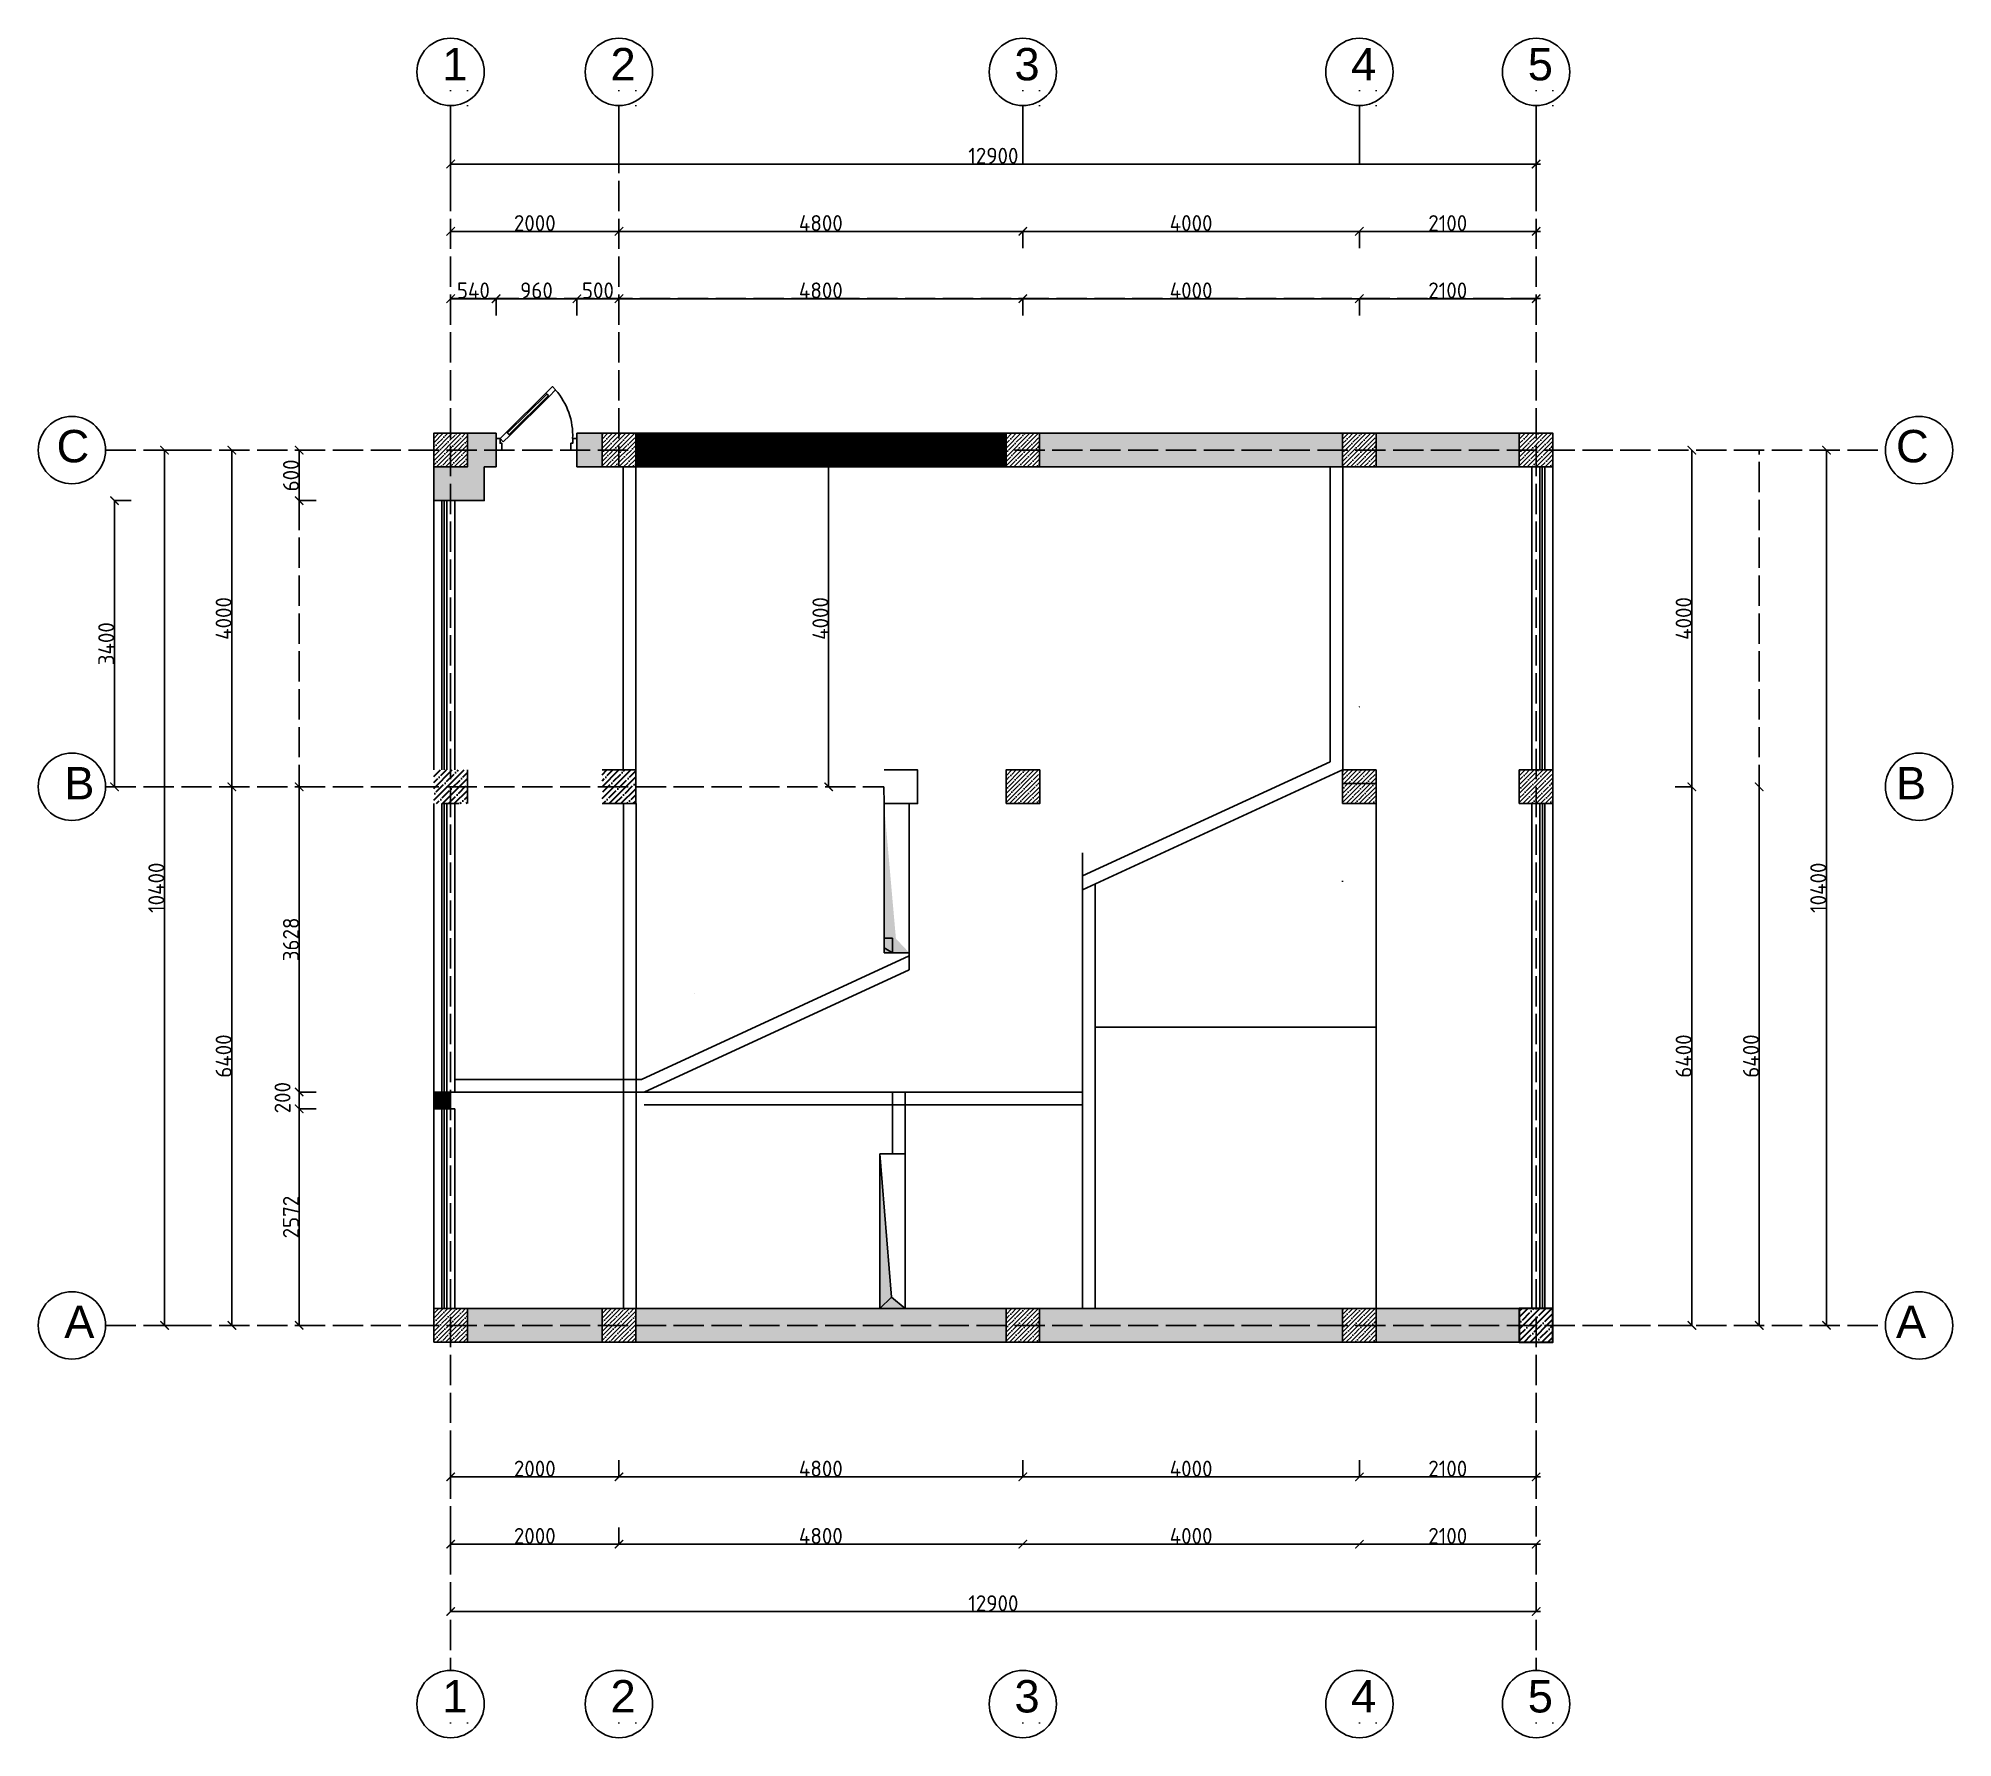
# Model space of a CAD drawing. Header units: millimetres. Extents: x -178199094 to 13669908, y -30538122 to 6091408.
# Drawn here: x 142761 to 165511, y 22837 to 43031 of the extents above; entities that cross this region are included whole.
import ezdxf

# ---------------------------------------------------------------- set-up
doc = ezdxf.new("R2010")
doc.units = ezdxf.units.MM
doc.linetypes.add('ACAD_ISO02W100', pattern=[15, 12, -3])
doc.layers.add('Plan 1', color=7, linetype='Continuous')
doc.layers.add('Plan 2', color=7, linetype='Continuous')
doc.styles.add('gost', font='GOST Common.ttf')
doc.styles.get("Standard").update_dxf_attribs({"font": 'arial.ttf'})
doc.dimstyles.new('GOST', dxfattribs={"dimtxt": 190, "dimasz": 100, "dimexe": 0.18, "dimexo": 0.06, "dimgap": 3, "dimtad": 1, "dimdec": 0, "dimzin": 0, "dimdsep": 46, "dimtxsty": 'gost', "dimblk": 'ARCHTICK', "dimcen": 0.09, "dimclrt": 256, "dimadec": 0, "dimazin": 0, "dimtfac": 1, "dimtdec": 0, "dimtofl": 0, "dimtmove": 0, "dimatfit": 3, "dimldrblk": 'ARCHTICK', "dimfxl": 200, "dimfxlon": 1, "dimtolj": 1, "dimtzin": 0, "dimarcsym": 0})
pattern_1 = [(45, (94986.67, 14736.28), (-70.71068, 70.71068), []), (45, (95057.38, 14736.28), (-70.71068, 70.71068), [125, -25, 0, -25])]

msp = doc.modelspace()

# ---------------------------------------------------------------- texts
at = {"layer": 'Plan 1', "char_height": 384.87481, "attachment_point": 1}
for s, insert in [('1', (147561.09928, 42915.82072)), ('2', (149561.09928, 42916.00072)), ('3', (154360.88891, 42916.00072)), ('4', (158360.88891, 42916.00072)), ('5', (160460.88891, 42916.00072)), ('1', (147561.09928, 23522.07762)), ('2', (149561.09928, 23522.25762)), ('3', (154360.88891, 23522.25762)), ('4', (158360.88891, 23522.25762)), ('5', (160460.88891, 23522.25762))]:
    msp.add_mtext_dynamic_manual_height_columns(s, width=384.8748082, gutter_width=0.54982, heights=[0], dxfattribs=dict(at, insert=insert))
at = {"layer": 'Plan 1', "char_height": 384.8748082, "attachment_point": 7, "style": 'gost'}
for s, insert in [('{\\fArial|b0|i0|c0|p34;C}', (142977.89923, 37986.87742)), ('{\\fArial|b0|i0|c0|p34;C}', (164836.63199, 37986.87742)), ('{\\fArial|b0|i0|c0|p34;B}', (143069.16646, 33986.87742)), ('{\\fArial|b0|i0|c0|p34;B}', (164836.63199, 33986.87742)), ('{\\fArial|b0|i0|c238|p34;A}', (143069.16646, 27586.87742)), ('{\\fArial|b0|i0|c238|p34;A}', (164836.63199, 27586.87742))]:
    msp.add_mtext_dynamic_manual_height_columns(s, width=384.8748082, gutter_width=0.54982, heights=[0], dxfattribs=dict(at, insert=insert))

# ---------------------------------------------------------------- blocks, each defined once
blk = doc.blocks.new('A$C3C032968')
for p, q in [((0, 0), (0, 100)), ((0, 100), (0, 0)), ((700, 0), (700, 100)), ((700, 0), (700, 100))]:
    blk.add_line(p, q)
for points in [[(517, 522), (461, 466), (433, 494), (489, 551)], [(120, 128), (461, 466), (433, 494), (92, 156)], [(113, 135), (454, 473), (440, 487), (99, 149)], [(35, 100), (0, 100), (0, 0), (50, 0), (50, 50), (50, 60), (35, 60)], [(63, 72), (120, 128), (92, 156), (35, 100)], [(665, 100), (665, 60), (650, 60), (650, 50), (650, 0), (700, 0), (700, 100)]]:
    blk.add_lwpolyline(points, close=True)
blk.add_arc((72, 129), 593, 357.2313, 41.4937)
blk = doc.blocks.new('_ArchTick')
at = {"color": 0, "linetype": 'ByBlock', "const_width": 0.15}
blk.add_lwpolyline([(-0.5, -0.5), (0.5, 0.5)], dxfattribs=at)
blk = doc.blocks.new('*D73')
at = {"color": 0, "lineweight": -2, "transparency": 16777216}
for p, q in [((147661, 39737), (147661, 39937)), ((147661, 39937), (148201, 39937)), ((148201, 39737), (148201, 39937))]:
    blk.add_line(p, q, dxfattribs=at)
at = {"layer": 'Defpoints', "color": 0, "transparency": 16777216}
for p in [(148201, 39937), (147661, 38137), (148201, 38206)]:
    blk.add_point(p, dxfattribs=at)
at = {"color": 0, "lineweight": -2, "transparency": 16777216, "xscale": 100, "yscale": 100, "zscale": 100, "rotation": 180}
blk.add_blockref('_ArchTick', (147661, 39937), dxfattribs=at)
at = {"color": 0, "lineweight": -2, "transparency": 16777216, "xscale": 100, "yscale": 100, "zscale": 100}
blk.add_blockref('_ArchTick', (148201, 39937), dxfattribs=at)
at = {"transparency": 16777216, "insert": (147931, 40035), "char_height": 190, "attachment_point": 5, "style": 'gost'}
blk.add_mtext('\\A1;540', dxfattribs=at)
blk = doc.blocks.new('*D74')
at = {"color": 0, "lineweight": -2, "transparency": 16777216}
for p, q in [((148201, 39737), (148201, 39937)), ((148201, 39937), (149161, 39937)), ((149161, 39737), (149161, 39937))]:
    blk.add_line(p, q, dxfattribs=at)
at = {"layer": 'Defpoints', "color": 0, "transparency": 16777216}
for p in [(149161, 39937), (149161, 38337), (148201, 38206)]:
    blk.add_point(p, dxfattribs=at)
at = {"color": 0, "lineweight": -2, "transparency": 16777216, "xscale": 100, "yscale": 100, "zscale": 100, "rotation": 180}
blk.add_blockref('_ArchTick', (148201, 39937), dxfattribs=at)
at = {"color": 0, "lineweight": -2, "transparency": 16777216, "xscale": 100, "yscale": 100, "zscale": 100}
blk.add_blockref('_ArchTick', (149161, 39937), dxfattribs=at)
at = {"transparency": 16777216, "insert": (148681, 40035), "char_height": 190, "attachment_point": 5, "style": 'gost'}
blk.add_mtext('\\A1;960', dxfattribs=at)
blk = doc.blocks.new('*D75')
at = {"color": 0, "lineweight": -2, "transparency": 16777216}
for p, q in [((149161, 39737), (149161, 39937)), ((149161, 39937), (149661, 39937)), ((149661, 39737), (149661, 39937))]:
    blk.add_line(p, q, dxfattribs=at)
at = {"layer": 'Defpoints', "color": 0, "transparency": 16777216}
for p in [(149661, 39937), (149161, 38337), (149661, 38137)]:
    blk.add_point(p, dxfattribs=at)
at = {"color": 0, "lineweight": -2, "transparency": 16777216, "xscale": 100, "yscale": 100, "zscale": 100, "rotation": 180}
blk.add_blockref('_ArchTick', (149161, 39937), dxfattribs=at)
at = {"color": 0, "lineweight": -2, "transparency": 16777216, "xscale": 100, "yscale": 100, "zscale": 100}
blk.add_blockref('_ArchTick', (149661, 39937), dxfattribs=at)
at = {"transparency": 16777216, "insert": (149411, 40035), "char_height": 190, "attachment_point": 5, "style": 'gost'}
blk.add_mtext('\\A1;500', dxfattribs=at)
blk = doc.blocks.new('*D76')
at = {"color": 0, "lineweight": -2, "transparency": 16777216}
for p, q in [((149661, 39737), (149661, 39937)), ((149661, 39937), (154460, 39937)), ((154460, 39737), (154460, 39937))]:
    blk.add_line(p, q, dxfattribs=at)
at = {"layer": 'Defpoints', "color": 0, "transparency": 16777216}
for p in [(154460, 39937), (149661, 38137), (154460, 38137)]:
    blk.add_point(p, dxfattribs=at)
at = {"color": 0, "lineweight": -2, "transparency": 16777216, "xscale": 100, "yscale": 100, "zscale": 100, "rotation": 180}
blk.add_blockref('_ArchTick', (149661, 39937), dxfattribs=at)
at = {"color": 0, "lineweight": -2, "transparency": 16777216, "xscale": 100, "yscale": 100, "zscale": 100}
blk.add_blockref('_ArchTick', (154460, 39937), dxfattribs=at)
at = {"transparency": 16777216, "insert": (152060, 40035), "char_height": 190, "attachment_point": 5, "style": 'gost'}
blk.add_mtext('\\A1;4800', dxfattribs=at)
blk = doc.blocks.new('*D77')
at = {"color": 0, "lineweight": -2, "transparency": 16777216}
for p, q in [((154460, 39737), (154460, 39937)), ((154460, 39937), (158460, 39937)), ((158460, 39737), (158460, 39937))]:
    blk.add_line(p, q, dxfattribs=at)
at = {"layer": 'Defpoints', "color": 0, "transparency": 16777216}
for p in [(158460, 39937), (154460, 38137), (158460, 38137)]:
    blk.add_point(p, dxfattribs=at)
at = {"color": 0, "lineweight": -2, "transparency": 16777216, "xscale": 100, "yscale": 100, "zscale": 100, "rotation": 180}
blk.add_blockref('_ArchTick', (154460, 39937), dxfattribs=at)
at = {"color": 0, "lineweight": -2, "transparency": 16777216, "xscale": 100, "yscale": 100, "zscale": 100}
blk.add_blockref('_ArchTick', (158460, 39937), dxfattribs=at)
at = {"transparency": 16777216, "insert": (156460, 40035), "char_height": 190, "attachment_point": 5, "style": 'gost'}
blk.add_mtext('\\A1;4000', dxfattribs=at)
blk = doc.blocks.new('*D78')
at = {"color": 0, "lineweight": -2, "transparency": 16777216}
for p, q in [((158460, 39737), (158460, 39937)), ((158460, 39937), (160560, 39937)), ((160560, 39737), (160560, 39937))]:
    blk.add_line(p, q, dxfattribs=at)
at = {"layer": 'Defpoints', "color": 0, "transparency": 16777216}
for p in [(160560, 39937), (158460, 38137), (160560, 38137)]:
    blk.add_point(p, dxfattribs=at)
at = {"color": 0, "lineweight": -2, "transparency": 16777216, "xscale": 100, "yscale": 100, "zscale": 100, "rotation": 180}
blk.add_blockref('_ArchTick', (158460, 39937), dxfattribs=at)
at = {"color": 0, "lineweight": -2, "transparency": 16777216, "xscale": 100, "yscale": 100, "zscale": 100}
blk.add_blockref('_ArchTick', (160560, 39937), dxfattribs=at)
at = {"transparency": 16777216, "insert": (159510, 40035), "char_height": 190, "attachment_point": 5, "style": 'gost'}
blk.add_mtext('\\A1;2100', dxfattribs=at)
blk = doc.blocks.new('*D20')
at = {"color": 0, "lineweight": -2, "transparency": 16777216}
for p, q in [((147661, 40537), (147661, 40737)), ((147661, 40737), (149661, 40737)), ((149661, 40537), (149661, 40737))]:
    blk.add_line(p, q, dxfattribs=at)
at = {"layer": 'Defpoints', "color": 0, "transparency": 16777216}
for p in [(149661, 40737), (147661, 38137), (149661, 38137)]:
    blk.add_point(p, dxfattribs=at)
at = {"color": 0, "lineweight": -2, "transparency": 16777216, "xscale": 100, "yscale": 100, "zscale": 100, "rotation": 180}
blk.add_blockref('_ArchTick', (147661, 40737), dxfattribs=at)
at = {"color": 0, "lineweight": -2, "transparency": 16777216, "xscale": 100, "yscale": 100, "zscale": 100}
blk.add_blockref('_ArchTick', (149661, 40737), dxfattribs=at)
at = {"transparency": 16777216, "insert": (148661, 40835), "char_height": 190, "attachment_point": 5, "style": 'gost'}
blk.add_mtext('\\A1;2000', dxfattribs=at)
blk = doc.blocks.new('*D21')
at = {"color": 0, "lineweight": -2, "transparency": 16777216}
for p, q in [((149661, 40537), (149661, 40737)), ((149661, 40737), (154460, 40737)), ((154460, 40537), (154460, 40737))]:
    blk.add_line(p, q, dxfattribs=at)
at = {"layer": 'Defpoints', "color": 0, "transparency": 16777216}
for p in [(154460, 40737), (149661, 38137), (154460, 38137)]:
    blk.add_point(p, dxfattribs=at)
at = {"color": 0, "lineweight": -2, "transparency": 16777216, "xscale": 100, "yscale": 100, "zscale": 100, "rotation": 180}
blk.add_blockref('_ArchTick', (149661, 40737), dxfattribs=at)
at = {"color": 0, "lineweight": -2, "transparency": 16777216, "xscale": 100, "yscale": 100, "zscale": 100}
blk.add_blockref('_ArchTick', (154460, 40737), dxfattribs=at)
at = {"transparency": 16777216, "insert": (152060, 40835), "char_height": 190, "attachment_point": 5, "style": 'gost'}
blk.add_mtext('\\A1;4800', dxfattribs=at)
blk = doc.blocks.new('*D22')
at = {"color": 0, "lineweight": -2, "transparency": 16777216}
for p, q in [((154460, 40537), (154460, 40737)), ((154460, 40737), (158460, 40737)), ((158460, 40537), (158460, 40737))]:
    blk.add_line(p, q, dxfattribs=at)
at = {"layer": 'Defpoints', "color": 0, "transparency": 16777216}
for p in [(158460, 40737), (154460, 38137), (158460, 38137)]:
    blk.add_point(p, dxfattribs=at)
at = {"color": 0, "lineweight": -2, "transparency": 16777216, "xscale": 100, "yscale": 100, "zscale": 100, "rotation": 180}
blk.add_blockref('_ArchTick', (154460, 40737), dxfattribs=at)
at = {"color": 0, "lineweight": -2, "transparency": 16777216, "xscale": 100, "yscale": 100, "zscale": 100}
blk.add_blockref('_ArchTick', (158460, 40737), dxfattribs=at)
at = {"transparency": 16777216, "insert": (156460, 40835), "char_height": 190, "attachment_point": 5, "style": 'gost'}
blk.add_mtext('\\A1;4000', dxfattribs=at)
blk = doc.blocks.new('*D23')
at = {"color": 0, "lineweight": -2, "transparency": 16777216}
for p, q in [((158460, 40537), (158460, 40737)), ((158460, 40737), (160560, 40737)), ((160560, 40537), (160560, 40737))]:
    blk.add_line(p, q, dxfattribs=at)
at = {"layer": 'Defpoints', "color": 0, "transparency": 16777216}
for p in [(160560, 40737), (158460, 38137), (160560, 38137)]:
    blk.add_point(p, dxfattribs=at)
at = {"color": 0, "lineweight": -2, "transparency": 16777216, "xscale": 100, "yscale": 100, "zscale": 100, "rotation": 180}
blk.add_blockref('_ArchTick', (158460, 40737), dxfattribs=at)
at = {"color": 0, "lineweight": -2, "transparency": 16777216, "xscale": 100, "yscale": 100, "zscale": 100}
blk.add_blockref('_ArchTick', (160560, 40737), dxfattribs=at)
at = {"transparency": 16777216, "insert": (159510, 40835), "char_height": 190, "attachment_point": 5, "style": 'gost'}
blk.add_mtext('\\A1;2100', dxfattribs=at)
blk = doc.blocks.new('*D24')
at = {"color": 0, "lineweight": -2, "transparency": 16777216}
for p, q in [((147661, 41337), (147661, 41537)), ((147661, 41537), (160560, 41537)), ((160560, 41337), (160560, 41537))]:
    blk.add_line(p, q, dxfattribs=at)
at = {"layer": 'Defpoints', "color": 0, "transparency": 16777216}
for p in [(160560, 41537), (147661, 38137), (160560, 38137)]:
    blk.add_point(p, dxfattribs=at)
at = {"color": 0, "lineweight": -2, "transparency": 16777216, "xscale": 100, "yscale": 100, "zscale": 100, "rotation": 180}
blk.add_blockref('_ArchTick', (147661, 41537), dxfattribs=at)
at = {"color": 0, "lineweight": -2, "transparency": 16777216, "xscale": 100, "yscale": 100, "zscale": 100}
blk.add_blockref('_ArchTick', (160560, 41537), dxfattribs=at)
at = {"transparency": 16777216, "insert": (154110, 41635), "char_height": 190, "attachment_point": 5, "style": 'gost'}
blk.add_mtext('\\A1;12900', dxfattribs=at)
blk = doc.blocks.new('*D90')
at = {"color": 0, "lineweight": -2, "transparency": 16777216}
for p, q in [((146061, 30310), (145860, 30310)), ((145861, 27737), (145861, 30310)), ((146061, 27737), (145860, 27737))]:
    blk.add_line(p, q, dxfattribs=at)
at = {"layer": 'Defpoints', "color": 0, "transparency": 16777216}
for p in [(145861, 30310), (147711, 30310), (147661, 27737)]:
    blk.add_point(p, dxfattribs=at)
at = {"color": 0, "lineweight": -2, "transparency": 16777216, "xscale": 100, "yscale": 100, "zscale": 100}
for p, rotation in [((145861, 30310), 90), ((145861, 27737), 270)]:
    blk.add_blockref('_ArchTick', p, dxfattribs=dict(at, rotation=rotation))
at = {"transparency": 16777216, "insert": (145763, 29024), "char_height": 190, "attachment_point": 5, "rotation": 90, "style": 'gost'}
blk.add_mtext('\\A1;2572', dxfattribs=at)
blk = doc.blocks.new('*D33')
at = {"color": 0, "lineweight": -2, "transparency": 16777216}
for p, q in [((146061, 30510), (145860, 30510)), ((145861, 30310), (145861, 30510)), ((146061, 30310), (145860, 30310))]:
    blk.add_line(p, q, dxfattribs=at)
at = {"layer": 'Defpoints', "color": 0, "transparency": 16777216}
for p in [(145861, 30510), (147711, 30510), (147711, 30310)]:
    blk.add_point(p, dxfattribs=at)
at = {"color": 0, "lineweight": -2, "transparency": 16777216, "xscale": 100, "yscale": 100, "zscale": 100}
for p, rotation in [((145861, 30510), 90), ((145861, 30310), 270)]:
    blk.add_blockref('_ArchTick', p, dxfattribs=dict(at, rotation=rotation))
at = {"transparency": 16777216, "insert": (145663, 30443), "char_height": 190, "attachment_point": 5, "rotation": 90, "style": 'gost'}
blk.add_mtext('\\A1;200', dxfattribs=at)
blk = doc.blocks.new('*D34')
at = {"color": 0, "lineweight": -2, "transparency": 16777216}
for p, q in [((146061, 38137), (145860, 38137)), ((145861, 37537), (145861, 38137)), ((146061, 37537), (145860, 37537))]:
    blk.add_line(p, q, dxfattribs=at)
at = {"layer": 'Defpoints', "color": 0, "transparency": 16777216}
for p in [(145861, 38137), (147661, 38137), (147461, 37537)]:
    blk.add_point(p, dxfattribs=at)
at = {"color": 0, "lineweight": -2, "transparency": 16777216, "xscale": 100, "yscale": 100, "zscale": 100}
for p, rotation in [((145861, 38137), 90), ((145861, 37537), 270)]:
    blk.add_blockref('_ArchTick', p, dxfattribs=dict(at, rotation=rotation))
at = {"transparency": 16777216, "insert": (145763, 37837), "char_height": 190, "attachment_point": 5, "rotation": 90, "style": 'gost'}
blk.add_mtext('\\A1;600', dxfattribs=at)
blk = doc.blocks.new('*D35')
at = {"color": 0, "lineweight": -2, "transparency": 16777216}
for p, q in [((144461, 38137), (144260, 38137)), ((144261, 27737), (144261, 38137)), ((144461, 27737), (144260, 27737))]:
    blk.add_line(p, q, dxfattribs=at)
at = {"layer": 'Defpoints', "color": 0, "transparency": 16777216}
for p in [(144261, 38137), (147661, 38137), (147661, 27737)]:
    blk.add_point(p, dxfattribs=at)
at = {"color": 0, "lineweight": -2, "transparency": 16777216, "xscale": 100, "yscale": 100, "zscale": 100}
for p, rotation in [((144261, 38137), 90), ((144261, 27737), 270)]:
    blk.add_blockref('_ArchTick', p, dxfattribs=dict(at, rotation=rotation))
at = {"transparency": 16777216, "insert": (144163, 32937), "char_height": 190, "attachment_point": 5, "rotation": 90, "style": 'gost'}
blk.add_mtext('\\A1;10400', dxfattribs=at)
blk = doc.blocks.new('*D36')
at = {"color": 0, "lineweight": -2, "transparency": 16777216}
for p, q in [((145261, 34137), (145060, 34137)), ((145061, 27737), (145061, 34137)), ((145261, 27737), (145060, 27737))]:
    blk.add_line(p, q, dxfattribs=at)
at = {"layer": 'Defpoints', "color": 0, "transparency": 16777216}
for p in [(145061, 34137), (147661, 34137), (147661, 27737)]:
    blk.add_point(p, dxfattribs=at)
at = {"color": 0, "lineweight": -2, "transparency": 16777216, "xscale": 100, "yscale": 100, "zscale": 100}
for p, rotation in [((145061, 34137), 90), ((145061, 27737), 270)]:
    blk.add_blockref('_ArchTick', p, dxfattribs=dict(at, rotation=rotation))
at = {"transparency": 16777216, "insert": (144963, 30937), "char_height": 190, "attachment_point": 5, "rotation": 90, "style": 'gost'}
blk.add_mtext('\\A1;6400', dxfattribs=at)
blk = doc.blocks.new('*D37')
at = {"color": 0, "lineweight": -2, "transparency": 16777216}
for p, q in [((145261, 38137), (145060, 38137)), ((145061, 34137), (145061, 38137)), ((145261, 34137), (145060, 34137))]:
    blk.add_line(p, q, dxfattribs=at)
at = {"layer": 'Defpoints', "color": 0, "transparency": 16777216}
for p in [(145061, 38137), (147661, 38137), (147661, 34137)]:
    blk.add_point(p, dxfattribs=at)
at = {"color": 0, "lineweight": -2, "transparency": 16777216, "xscale": 100, "yscale": 100, "zscale": 100}
for p, rotation in [((145061, 38137), 90), ((145061, 34137), 270)]:
    blk.add_blockref('_ArchTick', p, dxfattribs=dict(at, rotation=rotation))
at = {"transparency": 16777216, "insert": (144963, 36137), "char_height": 190, "attachment_point": 5, "rotation": 90, "style": 'gost'}
blk.add_mtext('\\A1;4000', dxfattribs=at)
blk = doc.blocks.new('*D91')
at = {"color": 0, "lineweight": -2, "transparency": 16777216}
for p, q in [((147661, 26137), (147661, 25937)), ((147661, 25937), (149661, 25937)), ((149661, 26137), (149661, 25937))]:
    blk.add_line(p, q, dxfattribs=at)
at = {"layer": 'Defpoints', "color": 0, "transparency": 16777216}
for p in [(147661, 27737), (149661, 27737), (149661, 25937)]:
    blk.add_point(p, dxfattribs=at)
at = {"color": 0, "lineweight": -2, "transparency": 16777216, "xscale": 100, "yscale": 100, "zscale": 100, "rotation": 180}
blk.add_blockref('_ArchTick', (147661, 25937), dxfattribs=at)
at = {"color": 0, "lineweight": -2, "transparency": 16777216, "xscale": 100, "yscale": 100, "zscale": 100}
blk.add_blockref('_ArchTick', (149661, 25937), dxfattribs=at)
at = {"transparency": 16777216, "insert": (148661, 26035), "char_height": 190, "attachment_point": 5, "style": 'gost'}
blk.add_mtext('\\A1;2000', dxfattribs=at)
blk = doc.blocks.new('*D92')
at = {"color": 0, "lineweight": -2, "transparency": 16777216}
for p, q in [((149661, 26137), (149661, 25937)), ((149661, 25937), (154460, 25937)), ((154460, 26137), (154460, 25937))]:
    blk.add_line(p, q, dxfattribs=at)
at = {"layer": 'Defpoints', "color": 0, "transparency": 16777216}
for p in [(149661, 27737), (154460, 27737), (154460, 25937)]:
    blk.add_point(p, dxfattribs=at)
at = {"color": 0, "lineweight": -2, "transparency": 16777216, "xscale": 100, "yscale": 100, "zscale": 100, "rotation": 180}
blk.add_blockref('_ArchTick', (149661, 25937), dxfattribs=at)
at = {"color": 0, "lineweight": -2, "transparency": 16777216, "xscale": 100, "yscale": 100, "zscale": 100}
blk.add_blockref('_ArchTick', (154460, 25937), dxfattribs=at)
at = {"transparency": 16777216, "insert": (152060, 26035), "char_height": 190, "attachment_point": 5, "style": 'gost'}
blk.add_mtext('\\A1;4800', dxfattribs=at)
blk = doc.blocks.new('*D93')
at = {"color": 0, "lineweight": -2, "transparency": 16777216}
for p, q in [((154460, 26137), (154460, 25937)), ((154460, 25937), (158460, 25937)), ((158460, 26137), (158460, 25937))]:
    blk.add_line(p, q, dxfattribs=at)
at = {"layer": 'Defpoints', "color": 0, "transparency": 16777216}
for p in [(154460, 27737), (158460, 27738), (158460, 25937)]:
    blk.add_point(p, dxfattribs=at)
at = {"color": 0, "lineweight": -2, "transparency": 16777216, "xscale": 100, "yscale": 100, "zscale": 100, "rotation": 180}
blk.add_blockref('_ArchTick', (154460, 25937), dxfattribs=at)
at = {"color": 0, "lineweight": -2, "transparency": 16777216, "xscale": 100, "yscale": 100, "zscale": 100}
blk.add_blockref('_ArchTick', (158460, 25937), dxfattribs=at)
at = {"transparency": 16777216, "insert": (156460, 26035), "char_height": 190, "attachment_point": 5, "style": 'gost'}
blk.add_mtext('\\A1;4000', dxfattribs=at)
blk = doc.blocks.new('*D94')
at = {"color": 0, "lineweight": -2, "transparency": 16777216}
for p, q in [((158460, 26137), (158460, 25937)), ((158460, 25937), (160560, 25937)), ((160560, 26137), (160560, 25937))]:
    blk.add_line(p, q, dxfattribs=at)
at = {"layer": 'Defpoints', "color": 0, "transparency": 16777216}
for p in [(158460, 27738), (160560, 27737), (160560, 25937)]:
    blk.add_point(p, dxfattribs=at)
at = {"color": 0, "lineweight": -2, "transparency": 16777216, "xscale": 100, "yscale": 100, "zscale": 100, "rotation": 180}
blk.add_blockref('_ArchTick', (158460, 25937), dxfattribs=at)
at = {"color": 0, "lineweight": -2, "transparency": 16777216, "xscale": 100, "yscale": 100, "zscale": 100}
blk.add_blockref('_ArchTick', (160560, 25937), dxfattribs=at)
at = {"transparency": 16777216, "insert": (159510, 26035), "char_height": 190, "attachment_point": 5, "style": 'gost'}
blk.add_mtext('\\A1;2100', dxfattribs=at)
blk = doc.blocks.new('*D38')
at = {"color": 0, "lineweight": -2, "transparency": 16777216}
for p, q in [((147661, 25337), (147661, 25137)), ((149661, 25337), (149661, 25137)), ((147661, 25137), (149661, 25137))]:
    blk.add_line(p, q, dxfattribs=at)
at = {"layer": 'Defpoints', "color": 0, "transparency": 16777216}
for p in [(147661, 27737), (149661, 27737), (149661, 25137)]:
    blk.add_point(p, dxfattribs=at)
at = {"color": 0, "lineweight": -2, "transparency": 16777216, "xscale": 100, "yscale": 100, "zscale": 100, "rotation": 180}
blk.add_blockref('_ArchTick', (147661, 25137), dxfattribs=at)
at = {"color": 0, "lineweight": -2, "transparency": 16777216, "xscale": 100, "yscale": 100, "zscale": 100}
blk.add_blockref('_ArchTick', (149661, 25137), dxfattribs=at)
at = {"transparency": 16777216, "insert": (148661, 25235), "char_height": 190, "attachment_point": 5, "style": 'gost'}
blk.add_mtext('\\A1;2000', dxfattribs=at)
blk = doc.blocks.new('*D39')
at = {"color": 0, "lineweight": -2, "transparency": 16777216}
for p, q in [((149661, 25337), (149661, 25137)), ((149661, 25137), (154460, 25137)), ((154460, 25137), (154460, 25137))]:
    blk.add_line(p, q, dxfattribs=at)
at = {"layer": 'Defpoints', "color": 0, "transparency": 16777216}
for p in [(149661, 27737), (154460, 25137), (154460, 25137)]:
    blk.add_point(p, dxfattribs=at)
at = {"color": 0, "lineweight": -2, "transparency": 16777216, "xscale": 100, "yscale": 100, "zscale": 100, "rotation": 180}
blk.add_blockref('_ArchTick', (149661, 25137), dxfattribs=at)
at = {"color": 0, "lineweight": -2, "transparency": 16777216, "xscale": 100, "yscale": 100, "zscale": 100}
blk.add_blockref('_ArchTick', (154460, 25137), dxfattribs=at)
at = {"transparency": 16777216, "insert": (152060, 25235), "char_height": 190, "attachment_point": 5, "style": 'gost'}
blk.add_mtext('\\A1;4800', dxfattribs=at)
blk = doc.blocks.new('*D40')
at = {"color": 0, "lineweight": -2, "transparency": 16777216}
for p, q in [((154460, 25137), (154460, 25137)), ((154460, 25137), (158460, 25137)), ((158460, 25137), (158460, 25137))]:
    blk.add_line(p, q, dxfattribs=at)
at = {"layer": 'Defpoints', "color": 0, "transparency": 16777216}
for p in [(154460, 25137), (158460, 25137), (158460, 25137)]:
    blk.add_point(p, dxfattribs=at)
at = {"color": 0, "lineweight": -2, "transparency": 16777216, "xscale": 100, "yscale": 100, "zscale": 100, "rotation": 180}
blk.add_blockref('_ArchTick', (154460, 25137), dxfattribs=at)
at = {"color": 0, "lineweight": -2, "transparency": 16777216, "xscale": 100, "yscale": 100, "zscale": 100}
blk.add_blockref('_ArchTick', (158460, 25137), dxfattribs=at)
at = {"transparency": 16777216, "insert": (156460, 25235), "char_height": 190, "attachment_point": 5, "style": 'gost'}
blk.add_mtext('\\A1;4000', dxfattribs=at)
blk = doc.blocks.new('*D41')
at = {"color": 0, "lineweight": -2, "transparency": 16777216}
for p, q in [((158460, 25137), (158460, 25137)), ((158460, 25137), (160560, 25137)), ((160560, 25137), (160560, 25137))]:
    blk.add_line(p, q, dxfattribs=at)
at = {"layer": 'Defpoints', "color": 0, "transparency": 16777216}
for p in [(158460, 25137), (160560, 25137), (160560, 25137)]:
    blk.add_point(p, dxfattribs=at)
at = {"color": 0, "lineweight": -2, "transparency": 16777216, "xscale": 100, "yscale": 100, "zscale": 100, "rotation": 180}
blk.add_blockref('_ArchTick', (158460, 25137), dxfattribs=at)
at = {"color": 0, "lineweight": -2, "transparency": 16777216, "xscale": 100, "yscale": 100, "zscale": 100}
blk.add_blockref('_ArchTick', (160560, 25137), dxfattribs=at)
at = {"transparency": 16777216, "insert": (159510, 25235), "char_height": 190, "attachment_point": 5, "style": 'gost'}
blk.add_mtext('\\A1;2100', dxfattribs=at)
blk = doc.blocks.new('*D95')
at = {"color": 0, "lineweight": -2, "transparency": 16777216}
for p, q in [((147661, 24537), (147661, 24337)), ((160560, 24537), (160560, 24337)), ((147661, 24337), (160560, 24337))]:
    blk.add_line(p, q, dxfattribs=at)
at = {"layer": 'Defpoints', "color": 0, "transparency": 16777216}
for p in [(147661, 27737), (160560, 27737), (160560, 24337)]:
    blk.add_point(p, dxfattribs=at)
at = {"color": 0, "lineweight": -2, "transparency": 16777216, "xscale": 100, "yscale": 100, "zscale": 100, "rotation": 180}
blk.add_blockref('_ArchTick', (147661, 24337), dxfattribs=at)
at = {"color": 0, "lineweight": -2, "transparency": 16777216, "xscale": 100, "yscale": 100, "zscale": 100}
blk.add_blockref('_ArchTick', (160560, 24337), dxfattribs=at)
at = {"transparency": 16777216, "insert": (154110, 24435), "char_height": 190, "attachment_point": 5, "style": 'gost'}
blk.add_mtext('\\A1;12900', dxfattribs=at)
blk = doc.blocks.new('*D96')
at = {"color": 0, "lineweight": -2, "transparency": 16777216}
for p, q in [((162211, 34137), (162411, 34137)), ((162411, 27737), (162411, 34137)), ((162211, 27737), (162411, 27737))]:
    blk.add_line(p, q, dxfattribs=at)
at = {"layer": 'Defpoints', "color": 0, "transparency": 16777216}
for p in [(150994, 34137), (162411, 34137), (160560, 27737)]:
    blk.add_point(p, dxfattribs=at)
at = {"color": 0, "lineweight": -2, "transparency": 16777216, "xscale": 100, "yscale": 100, "zscale": 100}
for p, rotation in [((162411, 34137), 90), ((162411, 27737), 270)]:
    blk.add_blockref('_ArchTick', p, dxfattribs=dict(at, rotation=rotation))
at = {"transparency": 16777216, "insert": (162313, 30937), "char_height": 190, "attachment_point": 5, "rotation": 90, "style": 'gost'}
blk.add_mtext('\\A1;6400', dxfattribs=at)
blk = doc.blocks.new('*D97')
at = {"color": 0, "lineweight": -2, "transparency": 16777216}
for p, q in [((162411, 38137), (162411, 38137)), ((162411, 34137), (162411, 38137)), ((162211, 34137), (162411, 34137))]:
    blk.add_line(p, q, dxfattribs=at)
at = {"layer": 'Defpoints', "color": 0, "transparency": 16777216}
for p in [(162411, 38137), (162411, 38137), (150994, 34137)]:
    blk.add_point(p, dxfattribs=at)
at = {"color": 0, "lineweight": -2, "transparency": 16777216, "xscale": 100, "yscale": 100, "zscale": 100}
for p, rotation in [((162411, 38137), 90), ((162411, 34137), 270)]:
    blk.add_blockref('_ArchTick', p, dxfattribs=dict(at, rotation=rotation))
at = {"transparency": 16777216, "insert": (162313, 36137), "char_height": 190, "attachment_point": 5, "rotation": 90, "style": 'gost'}
blk.add_mtext('\\A1;4000', dxfattribs=at)
blk = doc.blocks.new('*D98')
at = {"color": 0, "lineweight": -2, "transparency": 16777216}
for p, q in [((163211, 34137), (163211, 34137)), ((163211, 27737), (163211, 34137)), ((163211, 27737), (163211, 27737))]:
    blk.add_line(p, q, dxfattribs=at)
at = {"layer": 'Defpoints', "color": 0, "transparency": 16777216}
for p in [(163211, 34137), (163211, 34137), (163211, 27737)]:
    blk.add_point(p, dxfattribs=at)
at = {"color": 0, "lineweight": -2, "transparency": 16777216, "xscale": 100, "yscale": 100, "zscale": 100}
for p, rotation in [((163211, 34137), 90), ((163211, 27737), 270)]:
    blk.add_blockref('_ArchTick', p, dxfattribs=dict(at, rotation=rotation))
at = {"transparency": 16777216, "insert": (163113, 30937), "char_height": 190, "attachment_point": 5, "rotation": 90, "style": 'gost'}
blk.add_mtext('\\A1;6400', dxfattribs=at)
blk = doc.blocks.new('*D99')
at = {"color": 0, "lineweight": -2, "transparency": 16777216}
for p, q in [((152353, 38137), (152153, 38137)), ((152153, 34137), (152153, 38137)), ((152153, 34137), (152153, 34137))]:
    blk.add_line(p, q, dxfattribs=at)
at = {"layer": 'Defpoints', "color": 0, "transparency": 16777216}
for p in [(152153, 38137), (163211, 38137), (152153, 34137)]:
    blk.add_point(p, dxfattribs=at)
at = {"color": 0, "lineweight": -2, "transparency": 16777216, "xscale": 100, "yscale": 100, "zscale": 100}
for p, rotation in [((152153, 38137), 90), ((152153, 34137), 270)]:
    blk.add_blockref('_ArchTick', p, dxfattribs=dict(at, rotation=rotation))
at = {"transparency": 16777216, "insert": (152055, 36137), "char_height": 190, "attachment_point": 5, "rotation": 90, "style": 'gost'}
blk.add_mtext('\\A1;4000', dxfattribs=at)
blk = doc.blocks.new('*D100')
at = {"color": 0, "lineweight": -2, "transparency": 16777216}
for p, q in [((146061, 34137), (145860, 34137)), ((145861, 30510), (145861, 34137)), ((146061, 30510), (145860, 30510))]:
    blk.add_line(p, q, dxfattribs=at)
at = {"layer": 'Defpoints', "color": 0, "transparency": 16777216}
for p in [(145861, 34137), (147461, 34137), (147461, 30510)]:
    blk.add_point(p, dxfattribs=at)
at = {"color": 0, "lineweight": -2, "transparency": 16777216, "xscale": 100, "yscale": 100, "zscale": 100}
for p, rotation in [((145861, 34137), 90), ((145861, 30510), 270)]:
    blk.add_blockref('_ArchTick', p, dxfattribs=dict(at, rotation=rotation))
at = {"transparency": 16777216, "insert": (145763, 32324), "char_height": 190, "attachment_point": 5, "rotation": 90, "style": 'gost'}
blk.add_mtext('\\A1;3628', dxfattribs=at)
blk = doc.blocks.new('*D101')
at = {"color": 0, "lineweight": -2, "transparency": 16777216}
for p, q in [((143866, 37537), (143666, 37537)), ((143666, 34137), (143666, 37537)), ((143866, 34137), (143666, 34137))]:
    blk.add_line(p, q, dxfattribs=at)
at = {"layer": 'Defpoints', "color": 0, "transparency": 16777216}
for p in [(143666, 37537), (147461, 37537), (145266, 34137)]:
    blk.add_point(p, dxfattribs=at)
at = {"color": 0, "lineweight": -2, "transparency": 16777216, "xscale": 100, "yscale": 100, "zscale": 100}
for p, rotation in [((143666, 37537), 90), ((143666, 34137), 270)]:
    blk.add_blockref('_ArchTick', p, dxfattribs=dict(at, rotation=rotation))
at = {"transparency": 16777216, "insert": (143568, 35837), "char_height": 190, "attachment_point": 5, "rotation": 90, "style": 'gost'}
blk.add_mtext('\\A1;3400', dxfattribs=at)
blk = doc.blocks.new('*D42')
at = {"color": 0, "lineweight": -2, "transparency": 16777216}
for p, q in [((163811, 38137), (164011, 38137)), ((164011, 27737), (164011, 38137)), ((163811, 27737), (164011, 27737))]:
    blk.add_line(p, q, dxfattribs=at)
at = {"layer": 'Defpoints', "color": 0, "transparency": 16777216}
for p in [(160560, 38137), (164011, 38137), (160560, 27737)]:
    blk.add_point(p, dxfattribs=at)
at = {"color": 0, "lineweight": -2, "transparency": 16777216, "xscale": 100, "yscale": 100, "zscale": 100}
for p, rotation in [((164011, 38137), 90), ((164011, 27737), 270)]:
    blk.add_blockref('_ArchTick', p, dxfattribs=dict(at, rotation=rotation))
at = {"transparency": 16777216, "insert": (163913, 32937), "char_height": 190, "attachment_point": 5, "rotation": 90, "style": 'gost'}
blk.add_mtext('\\A1;10400', dxfattribs=at)

# ---------------------------------------------------------------- dimensions: what is measured, and where the dimension line sits
at = {"color": 18, "true_color": 0x000000}
for base, p1, p2, picture, middle in [((160560.38183, 41537.31534), (147660.5922, 38137.31534), (160560.38183, 38137.31534), '*D24', (154110.48702, 41635.31534)), ((149660.5922, 40737.31534), (147660.5922, 38137.31534), (149660.5922, 38137.31534), '*D20', (148660.5922, 40835.31534)), ((148200.59223, 39937.31534), (147660.5922, 38137.31534), (148200.59223, 38205.77072), '*D73', (147930.59222, 40035.31534)), ((149660.5922, 25937.31534), (147660.5922, 27737.31534), (149660.5922, 27737.31534), '*D91', (148660.5922, 26035.31534)), ((149660.5922, 25137.31534), (147660.5922, 27737.31534), (149660.5922, 27737.31534), '*D38', (148660.5922, 25235.31534)), ((160560.38183, 24337.31534), (147660.5922, 27737.31534), (160560.38183, 27737.31534), '*D95', (154110.48702, 24435.31534))]:
    dim = msp.add_linear_dim(base=base, p1=p1, p2=p2, dimstyle='GOST', dxfattribs=at)
    dim.commit()
    dim.dimension.update_dxf_attribs({"geometry": picture, "text_midpoint": middle})
for base, p1, p2, picture, middle in [((154460.38183, 40737.31534), (149660.5922, 38137.31534), (154460.38183, 38137.31534), '*D21', (152060.48702, 40835.31534)), ((158460.38183, 40737.31534), (154460.38183, 38137.31534), (158460.38183, 38137.31534), '*D22', (156460.38183, 40835.31534)), ((160560.38183, 40737.31534), (158460.38183, 38137.31534), (160560.38183, 38137.31534), '*D23', (159510.38183, 40835.31534)), ((149160.5922, 39937.31534), (148200.59223, 38205.77072), (149160.5922, 38337.31534), '*D74', (148680.59222, 40035.31534)), ((149660.5922, 39937.31534), (149160.5922, 38337.31534), (149660.5922, 38137.31534), '*D75', (149410.5922, 40035.31534)), ((154460.38183, 39937.31534), (149660.5922, 38137.31534), (154460.38183, 38137.31534), '*D76', (152060.48702, 40035.31534)), ((158460.38183, 39937.31534), (154460.38183, 38137.31534), (158460.38183, 38137.31534), '*D77', (156460.38183, 40035.31534)), ((160560.38183, 39937.31534), (158460.38183, 38137.31534), (160560.38183, 38137.31534), '*D78', (159510.38183, 40035.31534)), ((154460.38183, 25937.31534), (149660.5922, 27737.31534), (154460.38183, 27737.31534), '*D92', (152060.48702, 26035.31534)), ((154460.38183, 25137.31534), (149660.5922, 27737.31534), (154460.38183, 25137.31534), '*D39', (152060.48702, 25235.31534)), ((158460.38183, 25937.31534), (154460.38183, 27737.31534), (158460.38183, 27737.65086), '*D93', (156460.38183, 26035.31534)), ((160560.38183, 25937.31534), (158460.38183, 27737.65086), (160560.38183, 27737.31534), '*D94', (159510.38183, 26035.31534)), ((158460.38183, 25137.31534), (154460.38183, 25137.31534), (158460.38183, 25137.31534), '*D40', (156460.38183, 25235.31534)), ((160560.38183, 25137.31534), (158460.38183, 25137.31534), (160560.38183, 25137.31534), '*D41', (159510.38183, 25235.31534))]:
    dim = msp.add_linear_dim(base=base, p1=p1, p2=p2, dimstyle='GOST', override={"dimtmove": 1}, dxfattribs=at)
    dim.commit()
    dim.dimension.update_dxf_attribs({"geometry": picture, "text_midpoint": middle})
for base, p1, p2, picture, middle in [((144260.5922, 38137.31534), (147660.5922, 27737.31534), (147660.5922, 38137.31534), '*D35', (144162.5922, 32937.31534)), ((164010.7722, 38137.31534), (160560.38183, 27737.31534), (160560.38183, 38137.31534), '*D42', (163912.7722, 32937.31534)), ((145060.5922, 34137.31534), (147660.5922, 27737.31534), (147660.5922, 34137.31534), '*D36', (144962.5922, 30937.31534)), ((145860.5922, 34137.31534), (147460.5922, 30509.68716), (147460.5922, 34137.31534), '*D100', (145762.5922, 32323.50125)), ((162410.5922, 34137.31534), (160560.38183, 27737.31534), (150993.95923, 34137.31534), '*D96', (162312.5922, 30937.31534)), ((163210.5922, 34137.31534), (163210.5922, 27737.31534), (163210.5922, 34137.31534), '*D98', (163112.5922, 30937.31534)), ((145860.5922, 30309.68716), (147660.5922, 27737.31534), (147710.5922, 30309.68716), '*D90', (145762.5922, 29023.50125))]:
    dim = msp.add_linear_dim(base=base, p1=p1, p2=p2, angle=90, dimstyle='GOST', dxfattribs=at)
    dim.commit()
    dim.dimension.update_dxf_attribs({"geometry": picture, "text_midpoint": middle})
for base, p1, p2, picture, middle in [((145060.5922, 38137.31534), (147660.5922, 34137.31534), (147660.5922, 38137.31534), '*D37', (144962.5922, 36137.31534)), ((145860.5922, 38137.31534), (147460.5922, 37537.31534), (147660.5922, 38137.31534), '*D34', (145762.5922, 37837.31534)), ((162410.5922, 38137.31534), (150993.95923, 34137.31534), (162410.5922, 38137.31534), '*D97', (162312.5922, 36137.31534)), ((152152.7963, 38137.31534), (152152.7963, 34137.31534), (163210.5922, 38137.31534), '*D99', (152054.7963, 36137.31534)), ((143665.91515, 37537.31534), (145265.91515, 34137.31534), (147460.5922, 37537.31534), '*D101', (143567.91515, 35837.31534)), ((145860.5922, 30509.68716), (147710.5922, 30309.68716), (147710.5922, 30509.68716), '*D33', (145662.5922, 30442.68716))]:
    dim = msp.add_linear_dim(base=base, p1=p1, p2=p2, angle=90, dimstyle='GOST', override={"dimtmove": 1}, dxfattribs=at)
    dim.commit()
    dim.dimension.update_dxf_attribs({"geometry": picture, "text_midpoint": middle})

# ---------------------------------------------------------------- hatches: boundary and pattern name
at = {"true_color": 0x636466, "transparency": 33554687}
h = msp.add_hatch(color=251, dxfattribs=at)
h.dxf.hatch_style = 1
h.paths.add_polyline_path([(148060.5922, 37937.31534), (148200.5922, 37937.31534), (148200.5922, 38137.31534), (147860.5922, 38137.31534), (147860.5922, 37937.31534), (147660.5922, 37937.31534), (147660.5922, 37537.31534), (148060.5922, 37537.31534)])
h.paths.add_polyline_path([(147660.5922, 37937.31534), (147460.5922, 37937.31534), (147460.5922, 37537.31534), (147660.5922, 37537.31534)])
h.paths.add_polyline_path([(148200.5922, 38337.31534), (147860.5922, 38337.31534), (147860.5922, 38137.31534), (148200.5922, 38137.31534)])
h.paths.add_polyline_path([(149460.5922, 38337.31534), (149160.5922, 38337.31534), (149160.5922, 38137.31534), (149460.5922, 38137.31534)])
h.paths.add_polyline_path([(149460.5922, 38137.31534), (149160.5922, 38137.31534), (149160.5922, 37937.31534), (149460.5922, 37937.31534)])
h.paths.add_polyline_path([(158260.38183, 38337.31534), (154660.38183, 38337.31534), (154660.38183, 38137.31534), (158260.38183, 38137.31534)])
h.paths.add_polyline_path([(158260.38183, 38137.31534), (154660.38183, 38137.31534), (154660.38183, 37937.31534), (158260.38183, 37937.31534)])
h.paths.add_polyline_path([(160360.38183, 38337.31534), (158660.38183, 38337.31534), (158660.38183, 38137.31534), (160360.38183, 38137.31534)])
h.paths.add_polyline_path([(160360.38183, 38137.31534), (158660.38183, 38137.31534), (158660.38183, 37937.31534), (160360.38183, 37937.31534)])
h.paths.add_polyline_path([(149460.5922, 27737.31534), (147860.5922, 27737.31534), (147860.5922, 27537.31534), (149460.5922, 27537.31534)])
h.paths.add_polyline_path([(149460.5922, 27937.31534), (147860.5922, 27937.31534), (147860.5922, 27737.31534), (149460.5922, 27737.31534)])
h.paths.add_polyline_path([(154260.38183, 27937.31534), (149860.5922, 27937.31534), (149860.5922, 27737.31534), (154260.38183, 27737.31534)])
h.paths.add_polyline_path([(154260.38183, 27737.31534), (149860.5922, 27737.31534), (149860.5922, 27537.31534), (154260.38183, 27537.31534)])
h.paths.add_polyline_path([(158260.38183, 27937.31534), (154660.38183, 27937.31534), (154660.38183, 27737.31534), (158260.38183, 27737.31534)])
h.paths.add_polyline_path([(158260.38183, 27737.31534), (154660.38183, 27737.31534), (154660.38183, 27537.31534), (158260.38183, 27537.31534)])
h.paths.add_polyline_path([(160360.38183, 27937.31534), (158660.38183, 27937.31534), (158660.38183, 27737.31534), (160360.38183, 27737.31534)])
h.paths.add_polyline_path([(160360.38183, 27737.31534), (158660.38183, 27737.31534), (158660.38183, 27537.31534), (160360.38183, 27537.31534)])
at = {"transparency": 33554687}
h = msp.add_hatch(dxfattribs=at)
h.set_pattern_fill('ANSI35', color=1, scale=300)
h.set_pattern_definition([(45, (94467.57, 15459.9), (-53.03301, 53.03301), []), (45, (94520.605, 15459.9), (-53.03301, 53.03301), [93.75, -18.75, 0, -18.75])])
h.paths.add_polyline_path([(147860.5922, 38337.31534), (147460.5922, 38337.31534), (147460.5922, 37937.31534), (147860.5922, 37937.31534)])
h = msp.add_hatch(dxfattribs=at)
h.set_pattern_fill('ANSI35', color=1, scale=300)
h.set_pattern_definition([(45, (91339.41, 14936.28), (-53.03301, 53.03301), []), (45, (91392.44, 14936.28), (-53.03301, 53.03301), [93.75, -18.75, 0, -18.75])])
h.paths.add_polyline_path([(149860.5922, 38337.31534), (149460.5922, 38337.31534), (149460.5922, 37937.31534), (149860.5922, 37937.31534)])
at = {"true_color": 0x636466, "transparency": 33554687}
h = msp.add_hatch(dxfattribs=at)
h.set_pattern_fill('ANSI31', color=251, scale=10)
h.set_pattern_definition([(45, (150157.3105, 38255.6649), (-0.88388348, 0.88388348), [])])
h.paths.add_polyline_path([(154260.38183, 38337.31534), (149860.5922, 38337.31534), (149860.5922, 38137.31534), (154260.38183, 38137.31534)])
h.paths.add_polyline_path([(154260.38183, 38137.31534), (149860.5922, 38137.31534), (149860.5922, 37937.31534), (153660.5922, 37937.31534), (153860.5922, 37937.31534), (154260.38183, 37937.31534)])
at = {"transparency": 33554687}
h = msp.add_hatch(dxfattribs=at)
h.set_pattern_fill('ANSI35', color=1, scale=300)
h.set_pattern_definition([(45, (96139.2, 14936.28), (-53.03301, 53.03301), []), (45, (96192.23, 14936.28), (-53.03301, 53.03301), [93.75, -18.75, 0, -18.75])])
h.paths.add_polyline_path([(154660.38183, 38337.31534), (154260.38183, 38337.31534), (154260.38183, 37937.31534), (154660.38183, 37937.31534)])
h = msp.add_hatch(dxfattribs=at)
h.set_pattern_fill('ANSI35', color=1, scale=300)
h.set_pattern_definition([(45, (100139.2, 14936.28), (-53.03301, 53.03301), []), (45, (100192.23, 14936.28), (-53.03301, 53.03301), [93.75, -18.75, 0, -18.75])])
h.paths.add_polyline_path([(158660.38183, 38337.31534), (158260.38183, 38337.31534), (158260.38183, 37937.31534), (158660.38183, 37937.31534)])
h = msp.add_hatch(dxfattribs=at)
h.set_pattern_fill('ANSI35', color=1, scale=300)
h.set_pattern_definition([(45, (102239.2, 14936.28), (-53.03301, 53.03301), []), (45, (102292.23, 14936.28), (-53.03301, 53.03301), [93.75, -18.75, 0, -18.75])])
h.paths.add_polyline_path([(160760.38183, 38337.31534), (160360.38183, 38337.31534), (160360.38183, 37937.31534), (160760.38183, 37937.31534)])
at = {"lineweight": 30, "transparency": 33554687}
h = msp.add_hatch(dxfattribs=at)
h.set_pattern_fill('ANSI35', color=1, scale=400)
h.set_pattern_definition(pattern_1)
h.paths.add_polyline_path([(147460.5922, 34337.31534), (147460.5922, 33937.31534), (147860.5922, 33937.31534), (147860.5922, 34337.31534)])
h = msp.add_hatch(dxfattribs=at)
h.set_pattern_fill('ANSI35', color=1, scale=400)
h.set_pattern_definition(pattern_1)
h.paths.add_polyline_path([(149460.5922, 34337.31534), (149460.5922, 33937.31534), (149860.5922, 33937.31534), (149860.5922, 34337.31534)])
at = {"transparency": 33554687}
h = msp.add_hatch(dxfattribs=at)
h.set_pattern_fill('ANSI35', color=1, scale=300)
h.set_pattern_definition([(45, (96139.41, 10936.28), (-53.03301, 53.03301), []), (45, (96192.44, 10936.28), (-53.03301, 53.03301), [93.75, -18.75, 0, -18.75])])
h.paths.add_polyline_path([(154660.59242, 34337.31534), (154260.59242, 34337.31534), (154260.59242, 33937.31534), (154660.59242, 33937.31534)])
h = msp.add_hatch(dxfattribs=at)
h.set_pattern_fill('ANSI35', color=1, scale=300)
h.set_pattern_definition([(45, (100137.93, 10936.62), (-53.03301, 53.03301), []), (45, (100190.96, 10936.62), (-53.03301, 53.03301), [93.75, -18.75, 0, -18.75])])
h.paths.add_polyline_path([(158659.11168, 34337.65086), (158259.11168, 34337.65086), (158259.11168, 33937.65086), (158659.11168, 33937.65086)])
h = msp.add_hatch(dxfattribs=at)
h.set_pattern_fill('ANSI35', color=1, scale=300)
h.set_pattern_definition([(45, (102239.2, 10936.28), (-53.03301, 53.03301), []), (45, (102292.23, 10936.28), (-53.03301, 53.03301), [93.75, -18.75, 0, -18.75])])
h.paths.add_polyline_path([(160760.38183, 34337.31534), (160360.38183, 34337.31534), (160360.38183, 33937.31534), (160760.38183, 33937.31534)])
at = {"true_color": 0x000000, "transparency": 33554687}
h = msp.add_hatch(color=18, dxfattribs=at)
h.dxf.hatch_style = 1
h.paths.add_polyline_path([(152952.43164, 32332.0414), (152810.5922, 32164.74913), (153110.5922, 32164.74913)])
h.paths.add_polyline_path([(152810.5922, 33935.6854), (152810.5922, 32364.74913), (152810.5922, 32164.74913), (152952.43164, 32332.0414)])
at = {"transparency": 33554687}
h = msp.add_hatch(color=252, dxfattribs=at)
h.dxf.hatch_style = 1
h.paths.add_polyline_path([(147460.5922, 30509.68716), (147460.5922, 30309.68716), (147660.5922, 30309.68716), (147660.5922, 30509.68716)])
h = msp.add_hatch(color=7, dxfattribs=at)
h.dxf.hatch_style = 1
h.paths.add_polyline_path([(152760.5922, 29777.31534), (152760.5922, 27937.31534), (152898.52898, 28071.86412)])
h.paths.add_polyline_path([(152898.52898, 28071.86412), (152760.5922, 27937.31534), (153060.5922, 27937.31534)])
h = msp.add_hatch(dxfattribs=at)
h.set_pattern_fill('ANSI35', color=1, scale=300)
h.set_pattern_definition([(45, (94467.57, 5059.9), (-53.03301, 53.03301), []), (45, (94520.605, 5059.9), (-53.03301, 53.03301), [93.75, -18.75, 0, -18.75])])
h.paths.add_polyline_path([(147860.5922, 27937.31534), (147460.5922, 27937.31534), (147460.5922, 27537.31534), (147860.5922, 27537.31534)])
h = msp.add_hatch(dxfattribs=at)
h.set_pattern_fill('ANSI35', color=1, scale=300)
h.set_pattern_definition([(45, (96467.57, 5059.9), (-53.03301, 53.03301), []), (45, (96520.605, 5059.9), (-53.03301, 53.03301), [93.75, -18.75, 0, -18.75])])
h.paths.add_polyline_path([(149860.5922, 27937.31534), (149460.5922, 27937.31534), (149460.5922, 27537.31534), (149860.5922, 27537.31534)])
h = msp.add_hatch(dxfattribs=at)
h.set_pattern_fill('ANSI35', color=1, scale=300)
h.set_pattern_definition([(45, (96139.2, 4536.28), (-53.03301, 53.03301), []), (45, (96192.23, 4536.28), (-53.03301, 53.03301), [93.75, -18.75, 0, -18.75])])
h.paths.add_polyline_path([(154660.38183, 27937.31534), (154260.38183, 27937.31534), (154260.38183, 27537.31534), (154660.38183, 27537.31534)])
h = msp.add_hatch(dxfattribs=at)
h.set_pattern_fill('ANSI35', color=1, scale=300)
h.set_pattern_definition([(45, (100139.2, 4536.62), (-53.03301, 53.03301), []), (45, (100192.23, 4536.62), (-53.03301, 53.03301), [93.75, -18.75, 0, -18.75])])
h.paths.add_polyline_path([(158660.38183, 27937.65086), (158260.38183, 27937.65086), (158260.38183, 27537.65086), (158660.38183, 27537.65086)])
at = {"lineweight": 30, "transparency": 33554687}
h = msp.add_hatch(dxfattribs=at)
h.set_pattern_fill('ANSI35', color=1, scale=400)
h.set_pattern_definition([(45, (94936.46, 14736.28), (-70.71068, 70.71068), []), (45, (95007.17, 14736.28), (-70.71068, 70.71068), [125, -25, 0, -25])])
h.paths.add_polyline_path([(160360.38183, 27937.31534), (160360.38183, 27537.31534), (160760.38183, 27537.31534), (160760.38183, 27937.31534)])

# ---------------------------------------------------------------- linework, layer by layer
at = {"color": 18, "true_color": 0x000000}
for p, q in [((148060.5922, 37937.31534), (148200.5922, 37937.31534)), ((153860.5922, 37937.31534), (160410.5922, 37937.31534)), ((158459.11149, 37937.31534), (158459.11149, 37937.4127)), ((158657.84111, 27937.31534), (158657.84111, 34177.51528)), ((153110.5922, 33937.31534), (153110.5922, 31962.60549)), ((152760.5922, 29777.31534), (152760.5922, 27937.31534)), ((152760.5922, 29777.31534), (153060.5922, 29777.31534)), ((147860.5922, 27937.31534), (160410.5922, 27937.31534))]:
    msp.add_line(p, q, dxfattribs=at)
for p, q in [((158659.11146, 37937.31534), (158459.11146, 37937.31534)), ((158460.38183, 35087.31534), (158459.11168, 35087.31534)), ((154460.5922, 34337.31534), (154660.59242, 34337.31534)), ((158659.11146, 34177.51528), (158459.11146, 34177.51528)), ((158659.11168, 34337.31534), (158459.11168, 34337.31534)), ((152810.5922, 32337.31534), (152910.5922, 32337.31534)), ((152910.5922, 32337.31534), (152910.5922, 32163.66533)), ((147460.5922, 30309.68716), (147710.5922, 30309.68716))]:
    msp.add_line(p, q)
at = {"color": 152, "true_color": 0x2776bb}
msp.add_line((147860.5922, 27937.31534), (147460.5922, 27937.31534), dxfattribs=at)
at = {"color": 18, "true_color": 0x000000}
for points in [[(147660.5922, 41537.49534), (147660.5922, 42237.49534)], [(149660.5922, 41537.49534), (149660.5922, 42237.49534)], [(154460.38183, 41537.49534), (154460.38183, 42237.49534)], [(158460.38183, 41537.49534), (158460.38183, 42237.49534)], [(160560.38183, 41537.49534), (160560.38183, 42237.49534)], [(147860.5922, 38337.31534), (148200.5922, 38337.31534)], [(149860.11229, 38337.31534), (160360.38183, 38337.31534)], [(147460.5922, 37937.31534), (147460.5922, 37537.31534)], [(148060.5922, 37937.31534), (148200.5922, 37937.31534)], [(149160.5922, 37937.31534), (149460.5922, 37937.31534)], [(149660.5922, 37937.31534), (149460.5922, 37937.31534)], [(149660.5922, 37937.31534), (153660.5922, 37937.31534)], [(149710.5922, 37937.31534), (149710.5922, 34337.31534)], [(149860.5922, 37937.31534), (149860.5922, 34337.31534)], [(153860.5922, 37937.31534), (153660.5922, 37937.31534)], [(153860.5922, 37937.31534), (158460.5922, 37937.31534)], [(153860.5922, 37937.31534), (158460.5922, 37937.31534)], [(158111.65219, 37937.31534), (158111.65219, 34434.48789)], [(158261.65219, 37937.31534), (158261.65219, 34337.31534)], [(158409.11146, 37937.31534), (158659.11146, 37937.31534)], [(160510.38183, 37937.31534), (160510.38183, 34337.31534)], [(160710.38183, 37937.31534), (160510.38183, 37937.31534)], [(160760.38183, 37937.31534), (160760.38183, 34337.31534)], [(147460.5922, 37537.31534), (147460.5922, 34337.31534)], [(147660.5922, 37537.31534), (147460.5922, 37537.31534)], [(147710.5922, 37537.31534), (147710.5922, 34337.31534)], [(158459.11168, 35086.64448), (158459.11168, 35087.31534)], [(155169.92727, 33077.64285), (158111.65219, 34434.48789)], [(147860.5922, 33937.31534), (147860.5922, 34337.31534)], [(149860.11229, 34337.31534), (149660.5922, 34337.31534)], [(149860.11229, 34137.31534), (149860.11229, 34337.31534)], [(149860.11229, 34337.31534), (149860.11229, 33937.31534)], [(152808.68974, 34137.31534), (152810.5922, 33937.31534)], [(152810.5922, 33937.31534), (153210.5922, 33937.31534), (153210.5922, 34337.31534), (152810.5922, 34337.31534)], [(155169.92727, 32912.45589), (158259.11168, 34337.31534)], [(147460.5922, 33937.31534), (147460.5922, 30509.68716)], [(147760.5922, 33937.31534), (147560.5922, 33937.31534)], [(147710.5922, 33937.31534), (147710.5922, 30509.68716)], [(149560.5922, 33937.31534), (149460.5922, 33937.31534)], [(149760.5922, 33937.31534), (149560.5922, 33937.31534)], [(149716.86057, 33937.31534), (149716.86057, 30509.68716)], [(149760.5922, 33937.31534), (149866.86057, 33937.31534)], [(149866.86057, 33937.31534), (149866.86057, 30509.68716)], [(152810.5922, 32337.31534), (152810.5922, 33937.31534)], [(152810.5922, 32163.66533), (152810.5922, 33937.31534)], [(160510.38183, 33937.31534), (160510.38183, 27937.31534)], [(160760.38183, 33937.31534), (160610.38183, 33937.31534)], [(160760.38183, 33937.31534), (160760.38183, 27937.31534)], [(152810.5922, 33811.48753), (152810.5922, 32337.31534)], [(155169.92727, 33354.06616), (155169.92727, 27937.31534)], [(158657.84111, 33135.12749), (158658.08242, 33134.64182)], [(155319.92727, 32981.64209), (155319.92727, 27937.31534)], [(147710.5922, 30659.68716), (149927.64811, 30659.68716), (153110.5922, 32127.79245)], [(152810.5922, 32221.93755), (152910.5922, 32163.66533)], [(152810.5922, 32163.66533), (153110.5922, 32163.66533)], [(147710.5922, 30509.68716), (149960.57437, 30509.68716), (153110.5922, 31962.60549)], [(150560.62661, 31677.31534), (150560.62661, 31677.31534)], [(158658.511, 31282.41531), (155319.92727, 31282.41531)], [(147460.5922, 30309.68716), (147460.5922, 30509.68716), (147710.5922, 30509.68716)], [(147660.5922, 30509.68716), (147660.5922, 30309.68716)], [(149716.86057, 30509.68716), (149716.86057, 27937.31534)], [(149866.86057, 30509.68716), (149866.86057, 27937.31534)], [(153060.5922, 30508.00676), (149960.57437, 30509.68716)], [(152910.5922, 30508.00676), (152910.5922, 29777.31534)], [(153060.5922, 30508.00676), (153060.5922, 29777.31534)], [(153060.5922, 30508.00676), (155169.92727, 30508.00676)], [(147460.5922, 30309.68716), (147460.5922, 27937.31534)], [(147710.5922, 30309.68716), (147710.5922, 27937.31534)], [(153060.5109, 30358.00678), (149960.49307, 30359.68718)], [(153060.5922, 30358.00676), (155169.92727, 30358.00676)], [(152760.5922, 27937.31534), (152898.52898, 28071.86412), (152760.5922, 29777.31534)], [(153060.5922, 27937.31534), (152898.52898, 28071.86412), (152760.5922, 29777.31534)], [(153060.5922, 29777.31534), (153060.5922, 27937.31534)], [(147860.5922, 27537.31534), (160760.38183, 27537.31534)], [(158409.11146, 27537.30956), (158659.11146, 27537.30956)]]:
    msp.add_lwpolyline(points, dxfattribs=at)
for points in [[(147460.5922, 37937.31534), (147860.5922, 37937.31534), (147860.5922, 38337.31534), (147460.5922, 38337.31534)], [(149460.5922, 37937.31534), (149860.5922, 37937.31534), (149860.5922, 38337.31534), (149460.5922, 38337.31534)], [(154260.38183, 37937.31534), (154660.38183, 37937.31534), (154660.38183, 38337.31534), (154260.38183, 38337.31534)], [(158260.38183, 37937.31534), (158660.38183, 37937.31534), (158660.38183, 38337.31534), (158260.38183, 38337.31534)], [(160360.38183, 37937.31534), (160760.38183, 37937.31534), (160760.38183, 38337.31534), (160360.38183, 38337.31534)], [(154260.59242, 33937.31534), (154660.59242, 33937.31534), (154660.59242, 34337.31534), (154260.59242, 34337.31534)], [(158259.11168, 33937.65086), (158659.11168, 33937.65086), (158659.11168, 34337.65086), (158259.11168, 34337.65086)], [(160360.38183, 33937.31534), (160760.38183, 33937.31534), (160760.38183, 34337.31534), (160360.38183, 34337.31534)], [(147460.5922, 27537.31534), (147860.5922, 27537.31534), (147860.5922, 27937.31534), (147460.5922, 27937.31534)], [(149460.5922, 27537.31534), (149860.5922, 27537.31534), (149860.5922, 27937.31534), (149460.5922, 27937.31534)], [(154260.38183, 27537.31534), (154660.38183, 27537.31534), (154660.38183, 27937.31534), (154260.38183, 27937.31534)], [(158260.38183, 27537.65086), (158660.38183, 27537.65086), (158660.38183, 27937.65086), (158260.38183, 27937.65086)]]:
    msp.add_lwpolyline(points, close=True)
for points in [[(148200.5922, 38337.31534), (148200.5922, 37937.31534)], [(149460.5922, 38337.31534), (149160.5922, 38337.31534), (149160.5922, 37937.31534)], [(147660.5922, 37537.31534), (148060.5922, 37537.31534), (148060.5922, 37937.31534)]]:
    msp.add_lwpolyline(points)
at = {"color": 152, "true_color": 0x2776bb}
for points in [[(147860.5922, 37937.31534), (147660.5922, 37937.31534)], [(149760.5922, 37937.31534), (149360.5922, 37937.31534)], [(158734.11146, 37937.31534), (158334.11146, 37937.31534)], [(160605.38183, 37937.31534), (160605.38183, 34337.31534)], [(160633.8719, 37937.31534), (160633.8719, 34337.31534)], [(160665.38183, 37937.31534), (160665.38183, 34337.31534)], [(147555.5922, 37537.31534), (147555.5922, 34337.31534)], [(147585.5922, 37537.31534), (147585.5922, 34337.31534)], [(147615.5922, 37537.31534), (147615.5922, 34337.31534)], [(149660.5922, 34337.31534), (149460.5922, 34337.31534)], [(158659.11146, 34177.51528), (158259.11146, 34177.51528)], [(147555.5922, 33937.31534), (147555.5922, 30509.68716)], [(147585.5922, 33937.31534), (147585.5922, 30509.68716)], [(147615.5922, 33937.31534), (147615.5922, 30509.68716)], [(160605.38183, 33937.31534), (160605.38183, 27937.31534)], [(160635.38183, 33937.31534), (160635.38183, 27937.31534)], [(160665.38183, 33937.31534), (160665.38183, 27937.31534)], [(147555.5922, 30309.68716), (147555.5922, 27937.31534)], [(147585.5922, 30309.68716), (147585.5922, 27937.31534)], [(147615.5922, 30309.68716), (147615.5922, 27937.31534)], [(160760.38183, 27937.31534), (160760.38183, 27537.31534)], [(147860.5922, 27537.31534), (147460.5922, 27537.31534)], [(149760.5922, 27537.31534), (149360.5922, 27537.31534)], [(154960.38183, 27537.31534), (154560.38183, 27537.31534)], [(158759.11162, 27537.30956), (158359.11162, 27537.30956)], [(160760.38183, 27537.31534), (160360.38183, 27537.31534)]]:
    msp.add_lwpolyline(points, dxfattribs=at)
msp.add_lwpolyline([(158460.38183, 35087.31534), (158459.11168, 35087.31534)], close=True, dxfattribs=at)
at = {"color": 18, "lineweight": 30, "true_color": 0x000000}
msp.add_lwpolyline([(160360.38183, 27537.31534), (160760.38183, 27537.31534), (160760.38183, 27937.31534), (160360.38183, 27937.31534)], close=True, dxfattribs=at)
at = {"color": 18, "true_color": 0x000000}
for centre in [(147660.5922, 42631.23844), (149660.5922, 42631.23844), (154460.38183, 42631.23844), (158460.38183, 42631.23844), (160560.38183, 42631.23844), (143160.5922, 38137.31534), (165110.5922, 38137.31534), (143160.5922, 34137.31534), (165110.5922, 34137.31534), (143160.5922, 27737.31534), (165110.5922, 27737.31534), (147660.5922, 23237.49534), (149660.5922, 23237.49534), (154460.38183, 23237.49534), (158460.38183, 23237.49534), (160560.38183, 23237.49534)]:
    msp.add_circle(centre, 400, dxfattribs=at)
at = {"layer": 'Plan 1', "color": 251, "linetype": 'ACAD_ISO02W100', "ltscale": 30, "true_color": 0x636466}
for p, q in [((147660.5922, 42401.0791), (147660.5922, 42413.59291)), ((147860.5922, 42401.0791), (147860.5922, 42413.59291)), ((149660.5922, 42401.2591), (149660.5922, 42413.77291)), ((149860.5922, 42401.2591), (149860.5922, 42413.77291)), ((154460.38183, 42401.2591), (154460.38183, 42413.77291)), ((154660.38183, 42401.2591), (154660.38183, 42413.77291)), ((158460.38183, 42401.2591), (158460.38183, 42413.77291)), ((158660.38183, 42401.2591), (158660.38183, 42413.77291)), ((160560.38183, 42401.2591), (160560.38183, 42413.77291)), ((160760.38183, 42401.2591), (160760.38183, 42413.77291)), ((147660.5922, 42224.98154), (147660.5922, 42237.49534)), ((147860.5922, 42224.98154), (147860.5922, 42237.49534)), ((149660.5922, 42224.98154), (149660.5922, 42237.49534)), ((149860.5922, 42224.98154), (149860.5922, 42237.49534)), ((154460.38183, 42224.98154), (154460.38183, 42237.49534)), ((154660.38183, 42224.98154), (154660.38183, 42237.49534)), ((158460.38183, 42224.98154), (158460.38183, 42237.49534)), ((158660.38183, 42224.98154), (158660.38183, 42237.49534)), ((160560.38183, 42224.98154), (160560.38183, 42237.49534)), ((160760.38183, 42224.98154), (160760.38183, 42237.49534)), ((147660.5922, 41537.31534), (160610.5922, 41537.31534)), ((147660.5922, 40737.31534), (160610.5922, 40737.31534)), ((147660.5922, 39937.31534), (160610.5922, 39937.31534)), ((144260.5922, 27737.31534), (144260.5922, 38137.31534)), ((145060.5922, 27737.31534), (145060.5922, 38137.31534)), ((145860.5922, 27737.31534), (145860.5922, 38137.31534)), ((162410.5922, 27737.31534), (162410.5922, 38137.31534)), ((163210.5922, 27737.31534), (163210.5922, 38137.31534)), ((158259.20879, 33007.33601), (158259.20879, 33019.84981)), ((147660.5922, 25937.31534), (160610.5922, 25937.31534)), ((147660.5922, 25137.31534), (160610.5922, 25137.31534)), ((147660.5922, 24337.31534), (160610.5922, 24337.31534)), ((147660.5922, 23007.33601), (147660.5922, 23019.84981)), ((147860.5922, 23007.33601), (147860.5922, 23019.84981)), ((149660.5922, 23007.51601), (149660.5922, 23020.02981)), ((149860.5922, 23007.51601), (149860.5922, 23020.02981)), ((154460.38183, 23007.51601), (154460.38183, 23020.02981)), ((154660.38183, 23007.51601), (154660.38183, 23020.02981)), ((158460.38183, 23007.51601), (158460.38183, 23020.02981)), ((158660.38183, 23007.51601), (158660.38183, 23020.02981)), ((160560.38183, 23007.51601), (160560.38183, 23020.02981)), ((160760.38183, 23007.51601), (160760.38183, 23020.02981))]:
    msp.add_line(p, q, dxfattribs=at)
for points in [[(147660.5922, 42237.49534), (147660.5922, 23637.49534)], [(149660.5922, 42237.49534), (149660.5922, 37937.31534)], [(160560.38183, 42237.49534), (160560.38183, 23637.49534)], [(143560.5922, 38137.31534), (164710.5922, 38137.31534)], [(164010.7722, 38137.3015), (164010.5922, 27737.3015)], [(143560.5922, 34137.31534), (152808.68974, 34137.31534)], [(143560.5922, 27737.31534), (164710.5922, 27737.31534)]]:
    msp.add_lwpolyline(points, dxfattribs=at)

# ---------------------------------------------------------------- block references
at = {"layer": 'Plan 2', "xscale": 1.369107515369514, "yscale": 1.369107515369514, "zscale": 1.369107515369514}
msp.add_blockref('A$C3C032968', (148200.5922, 38137.31536), dxfattribs=at)

msp.set_redraw_order([(e.dxf.handle, doc.entitydb.next_handle()) for e in msp.query("TEXT MTEXT ATTDEF DIMENSION ARC_DIMENSION")])  # texts and dimensions are drawn at this point

doc.saveas('drawing.dxf')
